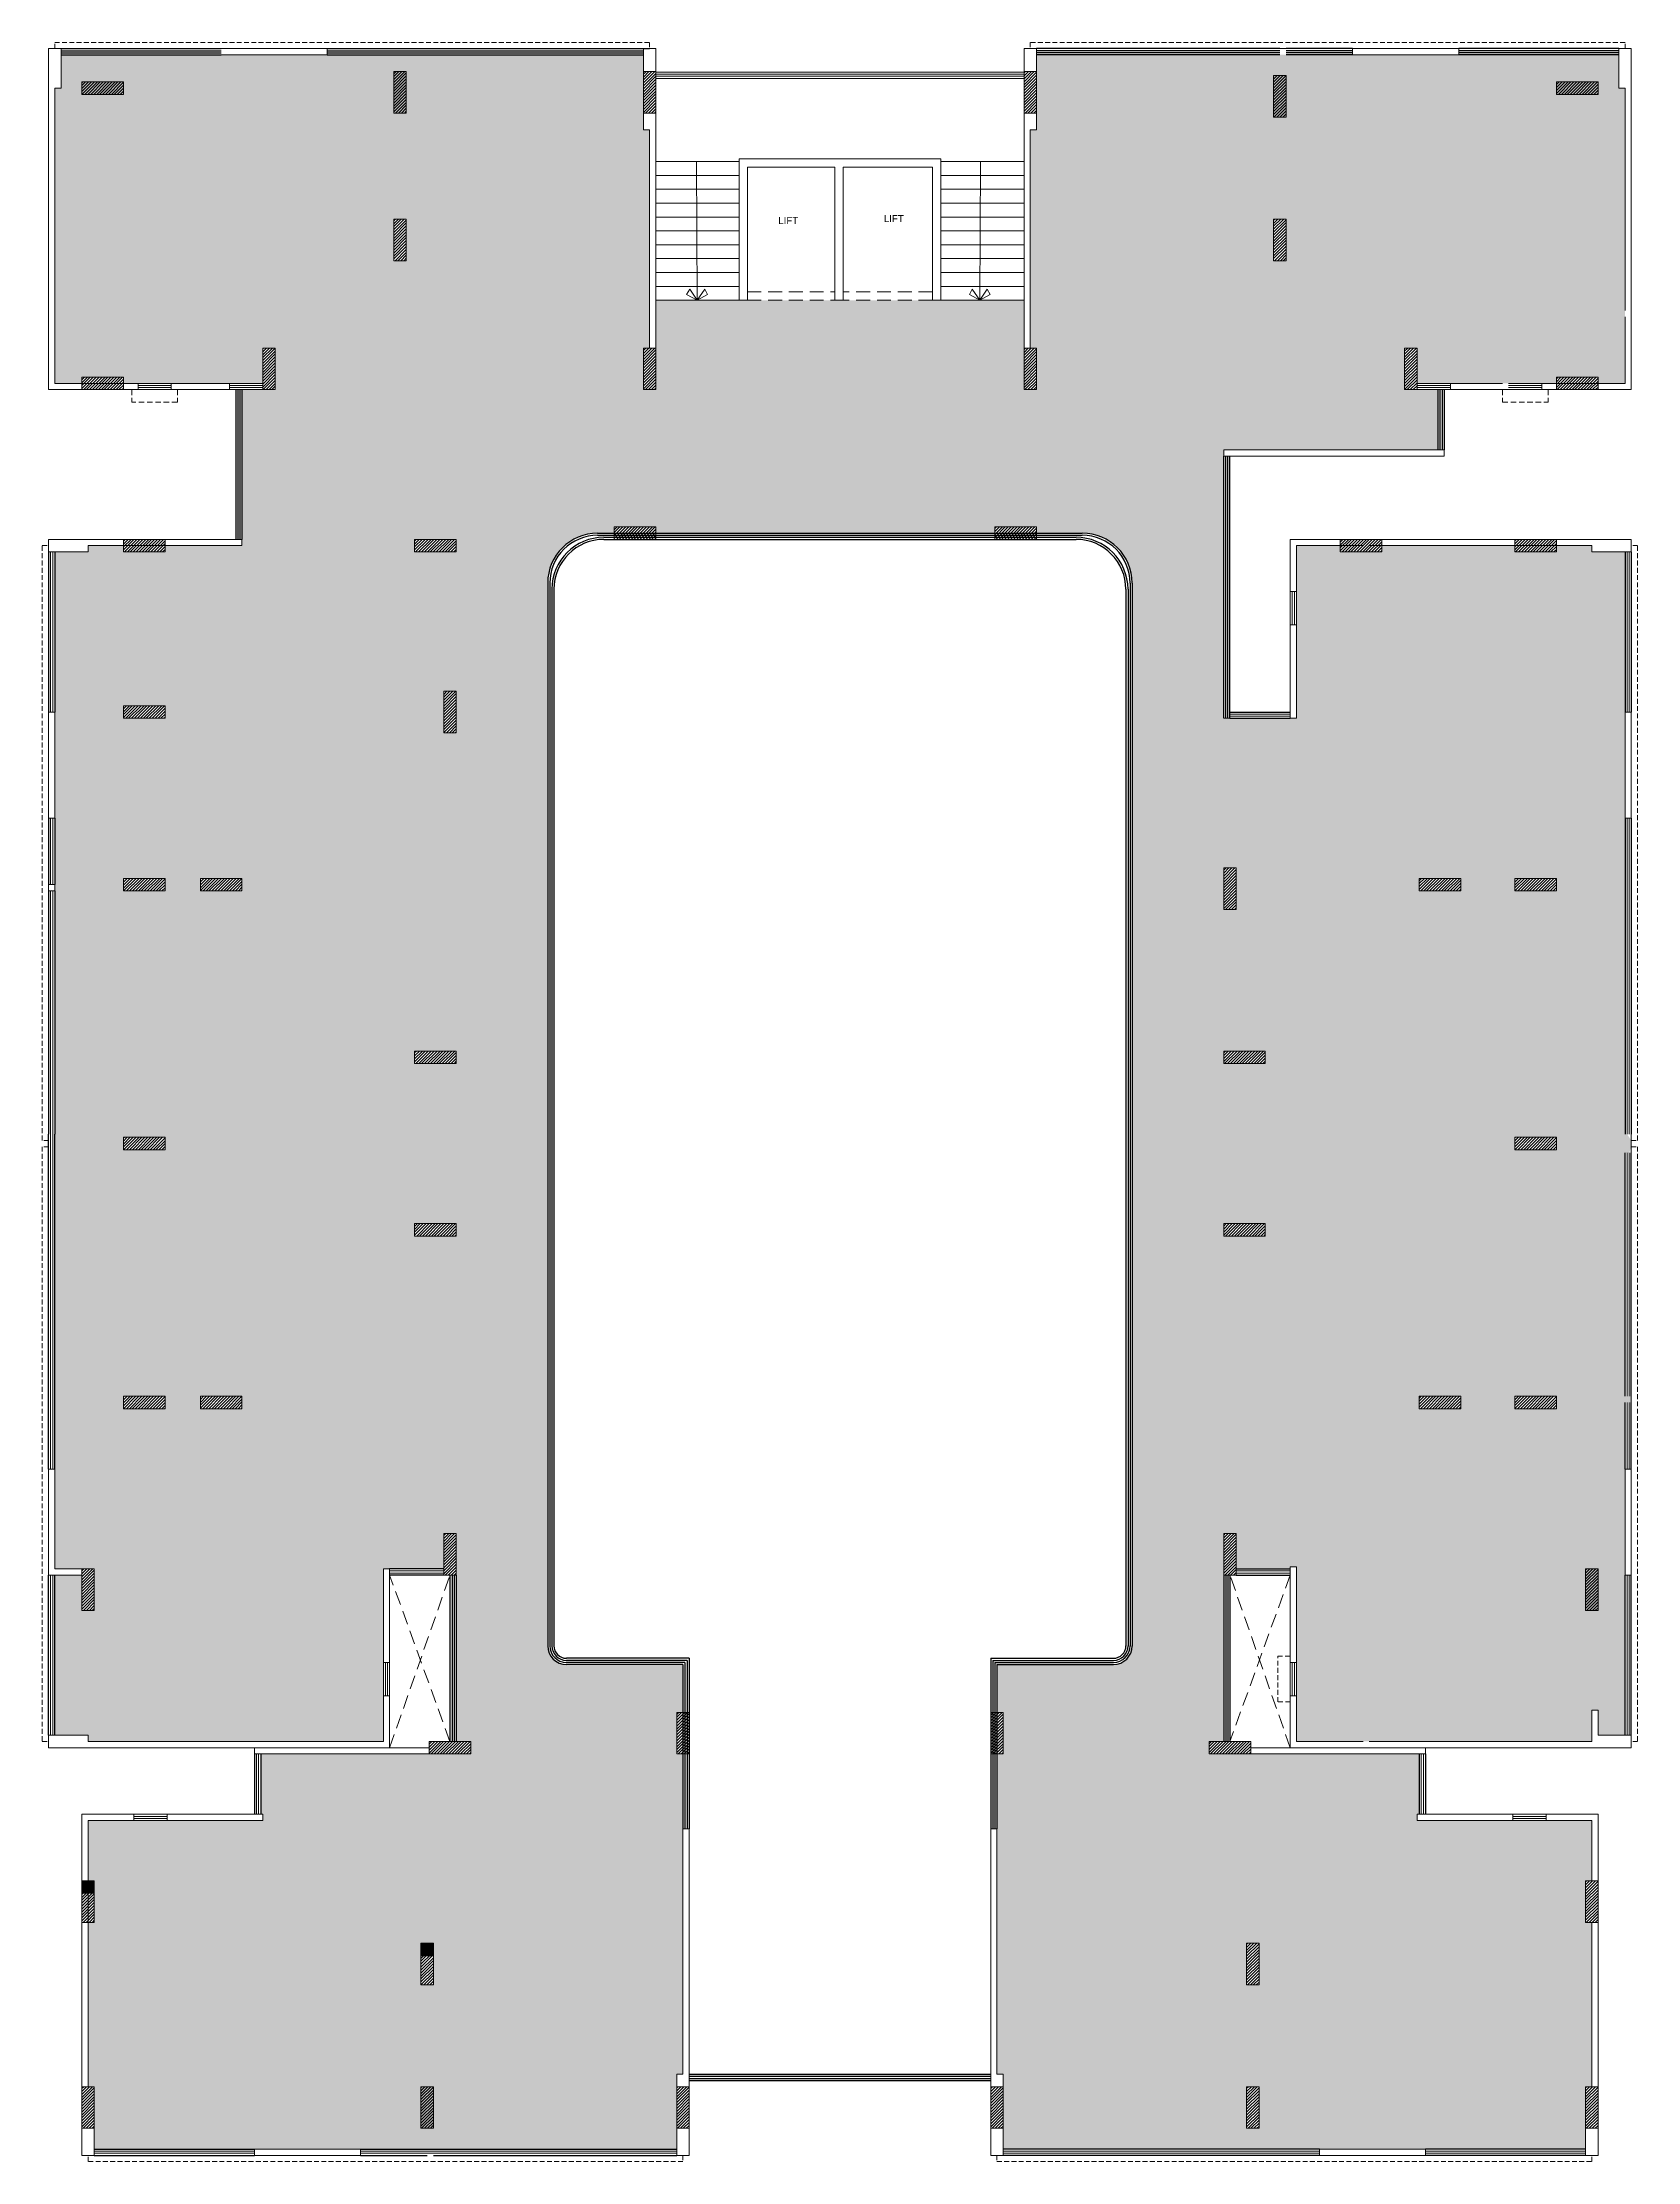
# Model space of a CAD drawing. Header units: inches. Extents: x 1807 to 67852, y 1160 to 20242.
# Drawn here: x 24343 to 25494, y 8234 to 9763 of the extents above; entities that cross this region are included whole.
import ezdxf

# ---------------------------------------------------------------- set-up
doc = ezdxf.new("R2010")
doc.units = ezdxf.units.IN
doc.header["$MEASUREMENT"] = 0
doc.linetypes.add('DASHED', pattern=[0.75, 0.5, -0.25])
for name, color, linetype, lineweight in [('02WINDOW & DOTTED', 8, 'Continuous', 20), ('06DIM', 194, 'Continuous', 15), ('column_01', 7, 'Continuous', 18), ('HATCH', 8, 'Continuous', 0), ('Nstair', 8, 'Continuous', 20), ('PROJ.', 8, 'DASHED', 20), ('RAILING', 8, 'Continuous', 25), ('Railing 01', 8, 'Continuous', 18), ('SHOP TEXT', 7, 'Continuous', 15), ('wall', 7, 'Continuous', 20), ('WINDOW', 8, 'Continuous', 15)]:
    doc.layers.add(name, color=color, linetype=linetype, lineweight=lineweight)
doc.styles.add('Krupalu 1', font='arial.ttf')
pattern_1 = [(45, (-2883.8112, 0), (-1.0606601718, 1.0606601718), [])]

msp = doc.modelspace()

# ---------------------------------------------------------------- texts
at = {"layer": 'SHOP TEXT', "ltscale": 0.1, "style": 'Krupalu 1'}
for p in [(24874.2, 9631.7), (24950.3, 9633.1)]:
    msp.add_text('LIFT', height=5, dxfattribs=at).set_placement(p)

# ---------------------------------------------------------------- blocks, each defined once
blk = doc.blocks.new('A$C538C39F4')
at = {"layer": 'column_01', "lineweight": 18}
h = blk.add_hatch(color=8, dxfattribs=at)
h.dxf.hatch_style = 1
h.paths.add_polyline_path([(0, 0), (0, 9), (9, 9), (9, 0)])
at = {"layer": 'column_01'}
for p, q in [((9, 9), (0, 0)), ((0, 9), (9, 0))]:
    blk.add_line(p, q, dxfattribs=at)
blk.add_lwpolyline([(0, 9), (9, 9), (9, 0), (0, 0)], close=True, dxfattribs=at)
blk = doc.blocks.new('dfhtutrut')
at = {"layer": 'HATCH'}
h = blk.add_hatch(dxfattribs=at)
h.set_pattern_fill('ANSI31', color=256, scale=12, style=0)
h.set_pattern_definition(pattern_1)
h.paths.add_polyline_path([(142115.4, -629932.5), (142145.4, -629932.5), (142145.4, -629923.5), (142115.4, -629923.5)])
h = blk.add_hatch(dxfattribs=at)
h.set_pattern_fill('ANSI31', color=256, scale=12, style=0)
h.set_pattern_definition(pattern_1)
h.paths.add_polyline_path([(142340.4, -629916), (142340.4, -629946), (142349.4, -629946), (142349.4, -629916)])
h = blk.add_hatch(dxfattribs=at)
h.set_pattern_fill('ANSI31', color=256, scale=12, style=0)
h.set_pattern_definition(pattern_1)
h.paths.add_polyline_path([(142520.4, -629916), (142520.4, -629946), (142529.4, -629946), (142529.4, -629916)])
h = blk.add_hatch(dxfattribs=at)
h.set_pattern_fill('ANSI31', color=256, scale=12, style=0)
h.set_pattern_definition(pattern_1)
h.paths.add_polyline_path([(142794.9, -629916), (142794.9, -629946), (142803.9, -629946), (142803.9, -629916)])
h = blk.add_hatch(dxfattribs=at)
h.set_pattern_fill('ANSI31', color=256, scale=12, style=0)
h.set_pattern_definition(pattern_1)
h.paths.add_polyline_path([(142974.9, -629919), (142974.9, -629949), (142983.9, -629949), (142983.9, -629919)])
h = blk.add_hatch(dxfattribs=at)
h.set_pattern_fill('ANSI31', color=256, scale=12, style=0)
h.set_pattern_definition(pattern_1)
h.paths.add_polyline_path([(143208.9, -629932.5), (143178.9, -629932.5), (143178.9, -629923.5), (143208.9, -629923.5)])
h = blk.add_hatch(dxfattribs=at)
h.set_pattern_fill('ANSI31', color=256, scale=12, style=0)
h.set_pattern_definition(pattern_1)
h.paths.add_polyline_path([(142349.4, -630052.5), (142349.4, -630022.5), (142340.4, -630022.5), (142340.4, -630052.5)])
h = blk.add_hatch(dxfattribs=at)
h.set_pattern_fill('ANSI31', color=256, scale=12, style=0)
h.set_pattern_definition(pattern_1)
h.paths.add_polyline_path([(142983.9, -630052.5), (142983.9, -630022.5), (142974.9, -630022.5), (142974.9, -630052.5)])
h = blk.add_hatch(dxfattribs=at)
h.set_pattern_fill('ANSI31', color=256, scale=12, style=0)
h.set_pattern_definition(pattern_1)
h.paths.add_polyline_path([(142254.9, -630145.5), (142254.9, -630115.5), (142245.9, -630115.5), (142245.9, -630145.5)])
h = blk.add_hatch(dxfattribs=at)
h.set_pattern_fill('ANSI31', color=256, scale=12, style=0)
h.set_pattern_definition(pattern_1)
h.paths.add_polyline_path([(142529.4, -630145.5), (142529.4, -630115.5), (142520.4, -630115.5), (142520.4, -630145.5)])
h = blk.add_hatch(dxfattribs=at)
h.set_pattern_fill('ANSI31', color=256, scale=12, style=0)
h.set_pattern_definition(pattern_1)
h.paths.add_polyline_path([(142803.9, -630145.5), (142803.9, -630115.5), (142794.9, -630115.5), (142794.9, -630145.5)])
h = blk.add_hatch(dxfattribs=at)
h.set_pattern_fill('ANSI31', color=256, scale=12, style=0)
h.set_pattern_definition(pattern_1)
h.paths.add_polyline_path([(143078.4, -630145.5), (143078.4, -630115.5), (143069.4, -630115.5), (143069.4, -630145.5)])
h = blk.add_hatch(dxfattribs=at)
h.set_pattern_fill('ANSI31', color=256, scale=12, style=0)
h.set_pattern_definition(pattern_1)
h.paths.add_polyline_path([(142115.4, -630145.5), (142145.4, -630145.5), (142145.4, -630136.5), (142115.4, -630136.5)])
h = blk.add_hatch(dxfattribs=at)
h.set_pattern_fill('ANSI31', color=256, scale=12, style=0)
h.set_pattern_definition(pattern_1)
h.paths.add_polyline_path([(143208.9, -630145.5), (143178.9, -630145.5), (143178.9, -630136.5), (143208.9, -630136.5)])
h = blk.add_hatch(dxfattribs=at)
h.set_pattern_fill('ANSI31', color=256, scale=12, style=0)
h.set_pattern_definition(pattern_1)
h.paths.add_polyline_path([(142529.4, -630244.5), (142499.4, -630244.5), (142499.4, -630253.5), (142529.4, -630253.5)])
h = blk.add_hatch(dxfattribs=at)
h.set_pattern_fill('ANSI31', color=256, scale=12, style=0)
h.set_pattern_definition(pattern_1)
h.paths.add_polyline_path([(142803.9, -630244.5), (142773.9, -630244.5), (142773.9, -630253.5), (142803.9, -630253.5)])
h = blk.add_hatch(dxfattribs=at)
h.set_pattern_fill('ANSI31', color=256, scale=12, style=0)
h.set_pattern_definition(pattern_1)
h.paths.add_polyline_path([(142145.4, -630262.5), (142175.4, -630262.5), (142175.4, -630253.5), (142145.4, -630253.5)])
h = blk.add_hatch(dxfattribs=at)
h.set_pattern_fill('ANSI31', color=256, scale=12, style=0)
h.set_pattern_definition(pattern_1)
h.paths.add_polyline_path([(142385.4, -630262.5), (142355.4, -630262.5), (142355.4, -630253.5), (142385.4, -630253.5)])
h = blk.add_hatch(dxfattribs=at)
h.set_pattern_fill('ANSI31', color=256, scale=12, style=0)
h.set_pattern_definition(pattern_1)
h.paths.add_polyline_path([(143022.9, -630262.5), (143052.9, -630262.5), (143052.9, -630253.5), (143022.9, -630253.5)])
h = blk.add_hatch(dxfattribs=at)
h.set_pattern_fill('ANSI31', color=256, scale=12, style=0)
h.set_pattern_definition(pattern_1)
h.paths.add_polyline_path([(143178.9, -630262.5), (143148.9, -630262.5), (143148.9, -630253.5), (143178.9, -630253.5)])
h = blk.add_hatch(dxfattribs=at)
h.set_pattern_fill('ANSI31', color=256, scale=12, style=0)
h.set_pattern_definition(pattern_1)
h.paths.add_polyline_path([(142376.4, -630363), (142376.4, -630393), (142385.4, -630393), (142385.4, -630363)])
h = blk.add_hatch(dxfattribs=at)
h.set_pattern_fill('ANSI31', color=256, scale=12, style=0)
h.set_pattern_definition(pattern_1)
h.paths.add_polyline_path([(142145.4, -630382.5), (142175.4, -630382.5), (142175.4, -630373.5), (142145.4, -630373.5)])
h = blk.add_hatch(dxfattribs=at)
h.set_pattern_fill('ANSI31', color=256, scale=12, style=0)
h.set_pattern_definition(pattern_1)
h.paths.add_polyline_path([(142938.9, -630490.5), (142938.9, -630520.5), (142947.9, -630520.5), (142947.9, -630490.5)])
h = blk.add_hatch(dxfattribs=at)
h.set_pattern_fill('ANSI31', color=256, scale=12, style=0)
h.set_pattern_definition(pattern_1)
h.paths.add_polyline_path([(142145.4, -630507), (142175.4, -630507), (142175.4, -630498), (142145.4, -630498)])
h = blk.add_hatch(dxfattribs=at)
h.set_pattern_fill('ANSI31', color=256, scale=12, style=0)
h.set_pattern_definition(pattern_1)
h.paths.add_polyline_path([(142230.9, -630507), (142200.9, -630507), (142200.9, -630498), (142230.9, -630498)])
h = blk.add_hatch(dxfattribs=at)
h.set_pattern_fill('ANSI31', color=256, scale=12, style=0)
h.set_pattern_definition(pattern_1)
h.paths.add_polyline_path([(143079.9, -630507), (143109.9, -630507), (143109.9, -630498), (143079.9, -630498)])
h = blk.add_hatch(dxfattribs=at)
h.set_pattern_fill('ANSI31', color=256, scale=12, style=0)
h.set_pattern_definition(pattern_1)
h.paths.add_polyline_path([(143178.9, -630507), (143148.9, -630507), (143148.9, -630498), (143178.9, -630498)])
h = blk.add_hatch(dxfattribs=at)
h.set_pattern_fill('ANSI31', color=256, scale=12, style=0)
h.set_pattern_definition(pattern_1)
h.paths.add_polyline_path([(142385.4, -630622.5), (142355.4, -630622.5), (142355.4, -630631.5), (142385.4, -630631.5)])
h = blk.add_hatch(dxfattribs=at)
h.set_pattern_fill('ANSI31', color=256, scale=12, style=0)
h.set_pattern_definition(pattern_1)
h.paths.add_polyline_path([(142938.9, -630631.5), (142968.9, -630631.5), (142968.9, -630622.5), (142938.9, -630622.5)])
h = blk.add_hatch(dxfattribs=at)
h.set_pattern_fill('ANSI31', color=256, scale=12, style=0)
h.set_pattern_definition(pattern_1)
h.paths.add_polyline_path([(142145.4, -630693.7), (142175.4, -630693.7), (142175.4, -630684.7), (142145.4, -630684.7)])
h = blk.add_hatch(dxfattribs=at)
h.set_pattern_fill('ANSI31', color=256, scale=12, style=0)
h.set_pattern_definition(pattern_1)
h.paths.add_polyline_path([(143178.9, -630693.7), (143148.9, -630693.7), (143148.9, -630684.7), (143178.9, -630684.7)])
h = blk.add_hatch(dxfattribs=at)
h.set_pattern_fill('ANSI31', color=256, scale=12, style=0)
h.set_pattern_definition(pattern_1)
h.paths.add_polyline_path([(142385.4, -630747), (142355.4, -630747), (142355.4, -630756), (142385.4, -630756)])
h = blk.add_hatch(dxfattribs=at)
h.set_pattern_fill('ANSI31', color=256, scale=12, style=0)
h.set_pattern_definition(pattern_1)
h.paths.add_polyline_path([(142938.9, -630756), (142968.9, -630756), (142968.9, -630747), (142938.9, -630747)])
h = blk.add_hatch(dxfattribs=at)
h.set_pattern_fill('ANSI31', color=256, scale=12, style=0)
h.set_pattern_definition(pattern_1)
h.paths.add_polyline_path([(142145.4, -630880.5), (142175.4, -630880.5), (142175.4, -630871.5), (142145.4, -630871.5)])
h = blk.add_hatch(dxfattribs=at)
h.set_pattern_fill('ANSI31', color=256, scale=12, style=0)
h.set_pattern_definition(pattern_1)
h.paths.add_polyline_path([(142230.9, -630880.5), (142200.9, -630880.5), (142200.9, -630871.5), (142230.9, -630871.5)])
h = blk.add_hatch(dxfattribs=at)
h.set_pattern_fill('ANSI31', color=256, scale=12, style=0)
h.set_pattern_definition(pattern_1)
h.paths.add_polyline_path([(143079.9, -630880.5), (143109.9, -630880.5), (143109.9, -630871.5), (143079.9, -630871.5)])
h = blk.add_hatch(dxfattribs=at)
h.set_pattern_fill('ANSI31', color=256, scale=12, style=0)
h.set_pattern_definition(pattern_1)
h.paths.add_polyline_path([(143178.9, -630880.5), (143148.9, -630880.5), (143148.9, -630871.5), (143178.9, -630871.5)])
h = blk.add_hatch(dxfattribs=at)
h.set_pattern_fill('ANSI31', color=256, scale=12, style=0)
h.set_pattern_definition(pattern_1)
h.paths.add_polyline_path([(142385.4, -631000.5), (142385.4, -630970.5), (142376.4, -630970.5), (142376.4, -631000.5)])
h = blk.add_hatch(dxfattribs=at)
h.set_pattern_fill('ANSI31', color=256, scale=12, style=0)
h.set_pattern_definition(pattern_1)
h.paths.add_polyline_path([(142947.9, -631000.5), (142947.9, -630970.5), (142938.9, -630970.5), (142938.9, -631000.5)])
h = blk.add_hatch(dxfattribs=at)
h.set_pattern_fill('ANSI31', color=256, scale=12, style=0)
h.set_pattern_definition(pattern_1)
h.paths.add_polyline_path([(142115.4, -630996), (142115.4, -631026), (142124.4, -631026), (142124.4, -630996)])
h = blk.add_hatch(dxfattribs=at)
h.set_pattern_fill('ANSI31', color=256, scale=12, style=0)
h.set_pattern_definition(pattern_1)
h.paths.add_polyline_path([(143199.9, -630996), (143199.9, -631026), (143208.9, -631026), (143208.9, -630996)])
h = blk.add_hatch(dxfattribs=at)
h.set_pattern_fill('ANSI31', color=256, scale=12, style=0)
h.set_pattern_definition(pattern_1)
h.paths.add_polyline_path([(142553.4, -631129.5), (142553.4, -631099.5), (142544.4, -631099.5), (142544.4, -631129.5)])
h = blk.add_hatch(dxfattribs=at)
h.set_pattern_fill('ANSI31', color=256, scale=12, style=0)
h.set_pattern_definition(pattern_1)
h.paths.add_polyline_path([(142779.9, -631129.5), (142779.9, -631099.5), (142770.9, -631099.5), (142770.9, -631129.5)])
h = blk.add_hatch(dxfattribs=at)
h.set_pattern_fill('ANSI31', color=256, scale=12, style=0)
h.set_pattern_definition(pattern_1)
h.paths.add_polyline_path([(142395.9, -631120.5), (142365.9, -631120.5), (142365.9, -631129.5), (142395.9, -631129.5)])
h = blk.add_hatch(dxfattribs=at)
h.set_pattern_fill('ANSI31', color=256, scale=12, style=0)
h.set_pattern_definition(pattern_1)
h.paths.add_polyline_path([(142928.4, -631129.5), (142958.4, -631129.5), (142958.4, -631120.5), (142928.4, -631120.5)])
h = blk.add_hatch(dxfattribs=at)
h.set_pattern_fill('ANSI31', color=256, scale=12, style=0)
h.set_pattern_definition(pattern_1)
edge = h.paths.add_edge_path()
edge.add_line((142115.4, -631221), (142124.4, -631221))
edge.add_line((142124.4, -631221), (142115.4, -631230))
edge.add_line((142115.4, -631230), (142124.4, -631230))
h = blk.add_hatch(dxfattribs=at)
h.set_pattern_fill('ANSI31', color=256, scale=12, style=0)
h.set_pattern_definition(pattern_1)
edge = h.paths.add_edge_path()
edge.add_line((142115.4, -631221), (142124.4, -631221))
h = blk.add_hatch(dxfattribs=at)
h.set_pattern_fill('ANSI31', color=256, scale=12, style=0)
h.set_pattern_definition(pattern_1)
h.paths.add_polyline_path([(142115.4, -631221), (142115.4, -631251), (142124.4, -631251), (142124.4, -631221)])
h.paths.add_polyline_path([(142124.4, -631230), (142115.4, -631221), (142115.4, -631230), (142124.4, -631221), (142124.4, -631230)], flags=16)
h = blk.add_hatch(dxfattribs=at)
h.set_pattern_fill('ANSI31', color=256, scale=12, style=0)
h.set_pattern_definition(pattern_1)
h.paths.add_polyline_path([(143208.9, -631221), (143208.9, -631251), (143199.9, -631251), (143199.9, -631221)])
h = blk.add_hatch(dxfattribs=at)
h.set_pattern_fill('ANSI31', color=256, scale=12, style=0)
h.set_pattern_definition(pattern_1)
edge = h.paths.add_edge_path()
edge.add_line((142115.4, -631230), (142124.4, -631230))
h = blk.add_hatch(dxfattribs=at)
h.set_pattern_fill('ANSI31', color=256, scale=12, style=0)
h.set_pattern_definition(pattern_1)
edge = h.paths.add_edge_path()
edge.add_line((142359.9, -631266), (142368.9, -631266))
h = blk.add_hatch(dxfattribs=at)
h.set_pattern_fill('ANSI31', color=256, scale=12, style=0)
h.set_pattern_definition(pattern_1)
h.paths.add_polyline_path([(142368.9, -631266), (142368.9, -631296), (142359.9, -631296), (142359.9, -631266)])
h.paths.add_polyline_path([(142368.9, -631275), (142359.9, -631266), (142359.9, -631275), (142368.9, -631266), (142368.9, -631275)], flags=16)
h = blk.add_hatch(dxfattribs=at)
h.set_pattern_fill('ANSI31', color=256, scale=12, style=0)
h.set_pattern_definition(pattern_1)
h.paths.add_polyline_path([(142964.4, -631266), (142964.4, -631296), (142955.4, -631296), (142955.4, -631266)])
h = blk.add_hatch(dxfattribs=at)
h.set_pattern_fill('ANSI31', color=256, scale=12, style=0)
h.set_pattern_definition(pattern_1)
edge = h.paths.add_edge_path()
edge.add_line((142359.9, -631275), (142368.9, -631275))
h = blk.add_hatch(dxfattribs=at)
h.set_pattern_fill('ANSI31', color=256, scale=12, style=0)
h.set_pattern_definition(pattern_1)
edge = h.paths.add_edge_path()
edge.add_line((142359.9, -631275), (142368.9, -631275))
h = blk.add_hatch(dxfattribs=at)
h.set_pattern_fill('ANSI31', color=256, scale=12, style=0)
h.set_pattern_definition(pattern_1)
h.paths.add_polyline_path([(142124.4, -631399.5), (142124.4, -631369.5), (142115.4, -631369.5), (142115.4, -631399.5)])
h = blk.add_hatch(dxfattribs=at)
h.set_pattern_fill('ANSI31', color=256, scale=12, style=0)
h.set_pattern_definition(pattern_1)
h.paths.add_polyline_path([(142368.9, -631399.5), (142368.9, -631369.5), (142359.9, -631369.5), (142359.9, -631399.5)])
h = blk.add_hatch(dxfattribs=at)
h.set_pattern_fill('ANSI31', color=256, scale=12, style=0)
h.set_pattern_definition(pattern_1)
h.paths.add_polyline_path([(142553.4, -631399.5), (142553.4, -631369.5), (142544.4, -631369.5), (142544.4, -631399.5)])
h = blk.add_hatch(dxfattribs=at)
h.set_pattern_fill('ANSI31', color=256, scale=12, style=0)
h.set_pattern_definition(pattern_1)
h.paths.add_polyline_path([(142779.9, -631399.5), (142779.9, -631369.5), (142770.9, -631369.5), (142770.9, -631399.5)])
h = blk.add_hatch(dxfattribs=at)
h.set_pattern_fill('ANSI31', color=256, scale=12, style=0)
h.set_pattern_definition(pattern_1)
h.paths.add_polyline_path([(142964.4, -631399.5), (142964.4, -631369.5), (142955.4, -631369.5), (142955.4, -631399.5)])
h = blk.add_hatch(dxfattribs=at)
h.set_pattern_fill('ANSI31', color=256, scale=12, style=0)
h.set_pattern_definition(pattern_1)
h.paths.add_polyline_path([(143208.9, -631399.5), (143208.9, -631369.5), (143199.9, -631369.5), (143199.9, -631399.5)])
at = {"layer": 'column_01'}
for points in [[(142115.4, -629932.5), (142145.4, -629932.5), (142145.4, -629923.5), (142115.4, -629923.5)], [(142340.4, -629916), (142340.4, -629946), (142349.4, -629946), (142349.4, -629916)], [(142520.4, -629916), (142520.4, -629946), (142529.4, -629946), (142529.4, -629916)], [(142794.9, -629916), (142794.9, -629946), (142803.9, -629946), (142803.9, -629916)], [(142974.9, -629919), (142974.9, -629949), (142983.9, -629949), (142983.9, -629919)], [(143208.9, -629932.5), (143178.9, -629932.5), (143178.9, -629923.5), (143208.9, -629923.5)], [(142349.4, -630052.5), (142349.4, -630022.5), (142340.4, -630022.5), (142340.4, -630052.5)], [(142983.9, -630052.5), (142983.9, -630022.5), (142974.9, -630022.5), (142974.9, -630052.5)], [(142254.9, -630145.5), (142254.9, -630115.5), (142245.9, -630115.5), (142245.9, -630145.5)], [(142529.4, -630145.5), (142529.4, -630115.5), (142520.4, -630115.5), (142520.4, -630145.5)], [(142803.9, -630145.5), (142803.9, -630115.5), (142794.9, -630115.5), (142794.9, -630145.5)], [(143078.4, -630145.5), (143078.4, -630115.5), (143069.4, -630115.5), (143069.4, -630145.5)], [(142115.4, -630145.5), (142145.4, -630145.5), (142145.4, -630136.5), (142115.4, -630136.5)], [(143208.9, -630145.5), (143178.9, -630145.5), (143178.9, -630136.5), (143208.9, -630136.5)], [(142529.4, -630244.5), (142499.4, -630244.5), (142499.4, -630253.5), (142529.4, -630253.5)], [(142803.9, -630244.5), (142773.9, -630244.5), (142773.9, -630253.5), (142803.9, -630253.5)], [(142145.4, -630262.5), (142175.4, -630262.5), (142175.4, -630253.5), (142145.4, -630253.5)], [(142385.4, -630262.5), (142355.4, -630262.5), (142355.4, -630253.5), (142385.4, -630253.5)], [(143022.9, -630262.5), (143052.9, -630262.5), (143052.9, -630253.5), (143022.9, -630253.5)], [(143178.9, -630262.5), (143148.9, -630262.5), (143148.9, -630253.5), (143178.9, -630253.5)], [(142376.4, -630363), (142376.4, -630393), (142385.4, -630393), (142385.4, -630363)], [(142145.4, -630382.5), (142175.4, -630382.5), (142175.4, -630373.5), (142145.4, -630373.5)], [(142938.9, -630490.5), (142938.9, -630520.5), (142947.9, -630520.5), (142947.9, -630490.5)], [(142145.4, -630507), (142175.4, -630507), (142175.4, -630498), (142145.4, -630498)], [(142230.9, -630507), (142200.9, -630507), (142200.9, -630498), (142230.9, -630498)], [(143079.9, -630507), (143109.9, -630507), (143109.9, -630498), (143079.9, -630498)], [(143178.9, -630507), (143148.9, -630507), (143148.9, -630498), (143178.9, -630498)], [(142385.4, -630622.5), (142355.4, -630622.5), (142355.4, -630631.5), (142385.4, -630631.5)], [(142938.9, -630631.5), (142968.9, -630631.5), (142968.9, -630622.5), (142938.9, -630622.5)], [(142145.4, -630693.7), (142175.4, -630693.7), (142175.4, -630684.7), (142145.4, -630684.7)], [(143178.9, -630693.7), (143148.9, -630693.7), (143148.9, -630684.7), (143178.9, -630684.7)], [(142385.4, -630747), (142355.4, -630747), (142355.4, -630756), (142385.4, -630756)], [(142938.9, -630756), (142968.9, -630756), (142968.9, -630747), (142938.9, -630747)], [(142145.4, -630880.5), (142175.4, -630880.5), (142175.4, -630871.5), (142145.4, -630871.5)], [(142230.9, -630880.5), (142200.9, -630880.5), (142200.9, -630871.5), (142230.9, -630871.5)], [(143079.9, -630880.5), (143109.9, -630880.5), (143109.9, -630871.5), (143079.9, -630871.5)], [(143178.9, -630880.5), (143148.9, -630880.5), (143148.9, -630871.5), (143178.9, -630871.5)], [(142385.4, -631000.5), (142385.4, -630970.5), (142376.4, -630970.5), (142376.4, -631000.5)], [(142947.9, -631000.5), (142947.9, -630970.5), (142938.9, -630970.5), (142938.9, -631000.5)], [(142115.4, -630996), (142115.4, -631026), (142124.4, -631026), (142124.4, -630996)], [(143199.9, -630996), (143199.9, -631026), (143208.9, -631026), (143208.9, -630996)], [(142553.4, -631129.5), (142553.4, -631099.5), (142544.4, -631099.5), (142544.4, -631129.5)], [(142779.9, -631129.5), (142779.9, -631099.5), (142770.9, -631099.5), (142770.9, -631129.5)], [(142395.9, -631120.5), (142365.9, -631120.5), (142365.9, -631129.5), (142395.9, -631129.5)], [(142928.4, -631129.5), (142958.4, -631129.5), (142958.4, -631120.5), (142928.4, -631120.5)], [(142115.4, -631221), (142115.4, -631251), (142124.4, -631251), (142124.4, -631221)], [(143208.9, -631221), (143208.9, -631251), (143199.9, -631251), (143199.9, -631221)], [(142368.9, -631266), (142368.9, -631296), (142359.9, -631296), (142359.9, -631266)], [(142964.4, -631266), (142964.4, -631296), (142955.4, -631296), (142955.4, -631266)], [(142124.4, -631399.5), (142124.4, -631369.5), (142115.4, -631369.5), (142115.4, -631399.5)], [(142368.9, -631399.5), (142368.9, -631369.5), (142359.9, -631369.5), (142359.9, -631399.5)], [(142553.4, -631399.5), (142553.4, -631369.5), (142544.4, -631369.5), (142544.4, -631399.5)], [(142779.9, -631399.5), (142779.9, -631369.5), (142770.9, -631369.5), (142770.9, -631399.5)], [(142964.4, -631399.5), (142964.4, -631369.5), (142955.4, -631369.5), (142955.4, -631399.5)], [(143208.9, -631399.5), (143208.9, -631369.5), (143199.9, -631369.5), (143199.9, -631399.5)]]:
    blk.add_lwpolyline(points, close=True, dxfattribs=at)
at = {"layer": 'column_01', "xscale": -1}
blk.add_blockref('A$C538C39F4', (142124.4, -631230), dxfattribs=at)
at = {"layer": 'column_01'}
blk.add_blockref('A$C538C39F4', (142359.9, -631275), dxfattribs=at)

# ---------------------------------------------------------------- hatches: boundary and pattern name
at = {"layer": '06DIM'}
h = msp.add_hatch(dxfattribs=at)
h.set_pattern_fill('ANSI31', color=34)
h.paths.add_polyline_path([(24352.4, 9516.7), (24352.4, 9564.7), (24352.4, 9569.2), (24352.4, 9729.7), (24356.9, 9729.7), (24356.9, 9734.2), (24356.9, 9753.7), (24472.4, 9753.7), (24544.4, 9753.7), (24548.9, 9753.7), (24601.4, 9753.7), (24776.9, 9753.7), (24776.9, 9741.7), (24776.9, 9741.7), (24776.9, 9711.7), (24776.9, 9711.7), (24776.9, 9704.2), (24776.9, 9699.7), (24781.4, 9699.7), (24781.4, 9542.2), (24776.9, 9542.2), (24776.9, 9512.2), (24785.9, 9512.2), (24785.9, 9542.2), (24785.9, 9576.7), (24845.9, 9576.7), (24851.9, 9576.7), (24914.9, 9576.7), (24920.9, 9576.7), (24985.4, 9576.7), (24991.4, 9576.7), (25051.4, 9576.7), (25051.4, 9542.2), (25051.4, 9512.2), (25060.4, 9512.2), (25060.4, 9542.2), (25055.9, 9542.2), (25055.9, 9699.7), (25060.4, 9699.7), (25060.4, 9704.2), (25060.4, 9753.7), (25240.4, 9753.7), (25288.4, 9753.7), (25292.9, 9753.7), (25364.9, 9753.7), (25480.4, 9753.7), (25480.4, 9734.2), (25480.4, 9729.7), (25484.9, 9729.7), (25484.9, 9564.7), (25484.9, 9516.7), (25465.4, 9516.7), (25465.4, 9521.2), (25435.4, 9521.2), (25435.4, 9516.7), (25424.9, 9516.7), (25396.4, 9516.7), (25358.9, 9516.7), (25334.9, 9516.7), (25334.9, 9512.2), (25334.9, 9512.2), (25334.9, 9542.2), (25325.9, 9542.2), (25325.9, 9512.2), (25325.9, 9512.2), (25334.9, 9512.2), (25334.9, 9512.2), (25349.9, 9512.2), (25349.9, 9468.7), (25195.4, 9468.7), (25195.4, 9464.2), (25195.4, 9275.2), (25199.9, 9275.2), (25243.4, 9275.2), (25247.9, 9275.2), (25247.9, 9342.7), (25247.9, 9366.7), (25247.9, 9399.7), (25279.4, 9399.7), (25279.4, 9395.2), (25309.4, 9395.2), (25309.4, 9399.7), (25405.4, 9399.7), (25405.4, 9395.2), (25435.4, 9395.2), (25435.4, 9399.7), (25460.9, 9399.7), (25460.9, 9395.2), (25465.4, 9395.2), (25484.9, 9395.2), (25484.9, 9279.7), (25484.9, 9207.7), (25484.9, 9203.2), (25484.9, 9155.2), (25484.9, 8975.2), (25486.4, 8975.2), (25489.4, 8970.7), (25489.4, 8966.2), (25487.9, 8961.7), (25484.9, 8961.7), (25484.9, 8786.2), (25489.4, 8786.2), (25489.4, 8781.7), (25484.9, 8781.7), (25484.9, 8733.7), (25484.9, 8657.2), (25484.9, 8541.7), (25465.4, 8541.7), (25465.4, 8559.7), (25460.9, 8559.7), (25460.9, 8537.2), (25295.9, 8537.2), (25247.9, 8537.2), (25247.9, 8570.2), (25247.9, 8594.2), (25247.9, 8663.2), (25243.4, 8663.2), (25243.4, 8661.7), (25204.4, 8661.7), (25204.4, 8687.2), (25195.4, 8687.2), (25195.4, 8657.2), (25195.4, 8537.2), (25184.9, 8537.2), (25184.9, 8528.2), (25214.9, 8528.2), (25336.4, 8528.2), (25336.4, 8484.7), (25334.9, 8484.7), (25334.9, 8480.2), (25403.9, 8480.2), (25427.9, 8480.2), (25460.9, 8480.2), (25460.9, 8436.7), (25456.4, 8436.7), (25456.4, 8406.7), (25460.9, 8406.7), (25460.9, 8288.2), (25456.4, 8288.2), (25456.4, 8262.7), (25456.4, 8243.2), (25340.9, 8243.2), (25268.9, 8243.2), (25264.4, 8243.2), (25211.9, 8243.2), (25036.4, 8243.2), (25036.4, 8292.7), (25036.4, 8297.2), (25031.9, 8297.2), (25031.9, 8474.2), (25031.9, 8528.2), (25036.4, 8528.2), (25036.4, 8558.2), (25031.9, 8558.2), (25031.9, 8592.7), (25115.9, 8592.7, 0.414214), (25129.4, 8606.2), (25129.4, 8606.2), (25129.4, 9372.7, 0.414214), (25093.4, 9408.7), (25060.4, 9408.7), (25060.4, 9413.2), (25030.4, 9413.2), (25030.4, 9408.7), (24785.9, 9408.7), (24785.9, 9413.2), (24755.9, 9413.2), (24755.9, 9408.7), (24743.9, 9408.7, 0.414214), (24707.9, 9372.7), (24707.9, 8606.2, 0.414214), (24721.4, 8592.7), (24805.4, 8592.7), (24805.4, 8558.2), (24800.9, 8558.2), (24800.9, 8528.2), (24805.4, 8528.2), (24805.4, 8474.2), (24805.4, 8474.2), (24805.4, 8297.2), (24800.9, 8297.2), (24800.9, 8292.7), (24800.9, 8243.2), (24620.9, 8243.2), (24572.9, 8243.2), (24568.4, 8243.2), (24496.4, 8243.2), (24380.9, 8243.2), (24380.9, 8258.2), (24380.9, 8258.2), (24380.9, 8288.2), (24376.4, 8288.2), (24376.4, 8406.7), (24380.9, 8406.7), (24380.9, 8436.7), (24376.4, 8436.7), (24376.4, 8480.2), (24409.4, 8480.2), (24433.4, 8480.2), (24502.4, 8480.2), (24502.4, 8484.7), (24500.9, 8484.7), (24500.9, 8528.2), (24622.4, 8528.2), (24652.4, 8528.2), (24652.4, 8537.2), (24641.9, 8537.2), (24641.9, 8657.2), (24641.9, 8687.2), (24632.9, 8687.2), (24632.9, 8661.7), (24593.9, 8661.7), (24589.4, 8661.7), (24589.4, 8594.2), (24589.4, 8570.2), (24589.4, 8537.2), (24541.4, 8537.2), (24536.9, 8537.2), (24376.4, 8537.2), (24376.4, 8541.7), (24371.9, 8541.7), (24352.4, 8541.7), (24352.4, 8657.2), (24371.9, 8657.2), (24371.9, 8631.7), (24380.9, 8631.7), (24380.9, 8661.7), (24371.9, 8661.7), (24352.4, 8661.7), (24352.4, 8729.2), (24352.4, 8733.7), (24352.4, 8786.2), (24352.4, 8975.2), (24352.4, 9150.7), (24352.4, 9155.2), (24352.4, 9203.2), (24352.4, 9207.7), (24352.4, 9279.7), (24352.4, 9395.2), (24371.9, 9395.2), (24376.4, 9395.2), (24376.4, 9399.7), (24401.9, 9399.7), (24401.9, 9395.2), (24431.9, 9395.2), (24431.9, 9399.7), (24487.4, 9399.7), (24487.4, 9404.2), (24487.4, 9512.2), (24502.4, 9512.2), (24502.4, 9512.2), (24511.4, 9512.2), (24511.4, 9542.2), (24502.4, 9542.2), (24502.4, 9516.7), (24478.4, 9516.7), (24440.9, 9516.7), (24436.4, 9516.7), (24412.4, 9516.7), (24401.9, 9516.7), (24401.9, 9521.2), (24371.9, 9521.2), (24371.9, 9516.7)])
h.paths.add_polyline_path([(25211.9, 8288.2), (25220.9, 8288.2), (25220.9, 8258.2), (25211.9, 8258.2), (25211.9, 8288.2)], flags=16)
h.paths.add_polyline_path([(25405.4, 8777.2), (25435.4, 8777.2), (25435.4, 8786.2), (25405.4, 8786.2)], flags=16)
h.paths.add_polyline_path([(25336.4, 8786.2), (25336.4, 8777.2), (25366.4, 8777.2), (25366.4, 8786.2)], flags=16)
h.paths.add_polyline_path([(25211.9, 8361.7), (25220.9, 8361.7), (25220.9, 8391.7), (25211.9, 8391.7)], flags=16)
h.paths.add_polyline_path([(25195.4, 9035.2), (25195.4, 9026.2), (25225.4, 9026.2), (25225.4, 9035.2)], flags=16)
h.paths.add_polyline_path([(25195.4, 9167.2), (25195.4, 9137.2), (25204.4, 9137.2), (25204.4, 9167.2)], flags=16)
h.paths.add_polyline_path([(24611.9, 9035.2), (24611.9, 9026.2), (24641.9, 9026.2), (24641.9, 9035.2)], flags=16)
h.paths.add_polyline_path([(24596.9, 9635.2), (24596.9, 9605.2), (24605.9, 9605.2), (24605.9, 9635.2)], flags=16)
h.paths.add_polyline_path([(24457.4, 8777.2), (24487.4, 8777.2), (24487.4, 8786.2), (24457.4, 8786.2)], flags=16)
h.paths.add_polyline_path([(24401.9, 8786.2), (24401.9, 8777.2), (24431.9, 8777.2), (24431.9, 8786.2)], flags=16)
h.paths.add_polyline_path([(24401.9, 9284.2), (24401.9, 9275.2), (24431.9, 9275.2), (24431.9, 9284.2)], flags=16)
h.paths.add_polyline_path([(25405.4, 8963.9), (25435.4, 8963.9), (25435.4, 8972.9), (25405.4, 8972.9)], flags=16)
h.paths.add_polyline_path([(25405.4, 9150.7), (25435.4, 9150.7), (25435.4, 9159.7), (25405.4, 9159.7)], flags=16)
h.paths.add_polyline_path([(25336.4, 9159.7), (25336.4, 9150.7), (25366.4, 9150.7), (25366.4, 9159.7)], flags=16)
h.paths.add_polyline_path([(25231.4, 9635.2), (25231.4, 9605.2), (25240.4, 9605.2), (25240.4, 9635.2)], flags=16)
h.paths.add_polyline_path([(25195.4, 8910.7), (25195.4, 8901.7), (25225.4, 8901.7), (25225.4, 8910.7)], flags=16)
h.paths.add_polyline_path([(24632.9, 9294.7), (24632.9, 9264.7), (24641.9, 9264.7), (24641.9, 9294.7)], flags=16)
h.paths.add_polyline_path([(24616.4, 8361.7), (24625.4, 8361.7), (24625.4, 8391.7), (24616.4, 8391.7)], flags=16)
h.paths.add_polyline_path([(24616.4, 8382.7), (24625.4, 8382.7), (24620.9, 8387.2)], flags=0)
h.paths.add_polyline_path([(24611.9, 8910.7), (24611.9, 8901.7), (24641.9, 8901.7), (24641.9, 8910.7)], flags=16)
h.paths.add_polyline_path([(24611.9, 9395.2), (24641.9, 9395.2), (24641.9, 9404.2), (24611.9, 9404.2)], flags=16)
h.paths.add_polyline_path([(24457.4, 9150.7), (24487.4, 9150.7), (24487.4, 9159.7), (24457.4, 9159.7)], flags=16)
h.paths.add_polyline_path([(24401.9, 8972.9), (24401.9, 8963.9), (24431.9, 8963.9), (24431.9, 8972.9)], flags=16)
h.paths.add_polyline_path([(24401.9, 9159.7), (24401.9, 9150.7), (24431.9, 9150.7), (24431.9, 9159.7)], flags=16)

# ---------------------------------------------------------------- linework, layer by layer
at = {"layer": '02WINDOW & DOTTED'}
for p, q in [((25051.4, 9741.2), (24785.7, 9741.2)), ((25051.4, 9739.7), (24785.7, 9739.7)), ((25051.4, 9738.2), (24785.7, 9738.2)), ((25051.4, 9736.7), (24785.7, 9736.7)), ((24749.7, 8597.2), (24809.7, 8597.2)), ((24749.7, 8595.7), (24808.2, 8595.7)), ((24749.7, 8594.2), (24806.7, 8594.2)), ((24749.7, 8592.7), (24805.2, 8592.7))]:
    msp.add_line(p, q, dxfattribs=at)
at = {"layer": '02WINDOW & DOTTED', "linetype": 'DASHED', "ltscale": 20}
for p, q in [((24851.9, 9582.7), (24914.9, 9582.7)), ((24851.9, 9576.7), (24914.9, 9576.7)), ((24985.4, 9582.7), (24920.9, 9582.7)), ((24985.4, 9576.7), (24920.9, 9576.7)), ((24637.4, 8537.2), (24593.9, 8657.2)), ((24593.9, 8532.7), (24637.4, 8657.2)), ((25243.4, 8532.7), (25199.9, 8657.2)), ((25243.4, 8657.2), (25199.9, 8537.2))]:
    msp.add_line(p, q, dxfattribs=at)
at = {"layer": '06DIM'}
for points in [[(25364.9, 9753.7), (25364.9, 9758.2)], [(24487.4, 9404.2), (24487.4, 9399.7)], [(25484.9, 9279.7), (25489.4, 9279.7)], [(25484.9, 8733.7), (25489.4, 8733.7)], [(24352.4, 8661.7), (24371.9, 8661.7)], [(24496.4, 8243.2), (24496.4, 8238.7)], [(25340.9, 8243.2), (25340.9, 8238.7)]]:
    msp.add_lwpolyline(points, dxfattribs=at)
at = {"layer": 'Nstair', "ltscale": 10}
for p, q in [((24845.9, 9676.7), (24785.9, 9676.7)), ((24815.2, 9676.7), (24815.7, 9576.7)), ((24991.4, 9676.7), (25051.4, 9676.7)), ((25020, 9676.7), (25019.5, 9576.7)), ((24845.9, 9666.7), (24785.9, 9666.7)), ((24991.4, 9666.7), (25051.4, 9666.7)), ((24845.9, 9656.7), (24785.9, 9656.7)), ((24845.9, 9646.7), (24785.9, 9646.7)), ((24991.4, 9656.7), (25051.4, 9656.7)), ((24991.4, 9646.7), (25051.4, 9646.7)), ((24845.9, 9636.7), (24785.9, 9636.7)), ((24991.4, 9636.7), (25051.4, 9636.7)), ((24845.9, 9626.7), (24785.9, 9626.7)), ((24845.9, 9616.7), (24785.9, 9616.7)), ((24991.4, 9626.7), (25051.4, 9626.7)), ((24991.4, 9616.7), (25051.4, 9616.7)), ((24845.9, 9606.7), (24785.9, 9606.7)), ((24991.4, 9606.7), (25051.4, 9606.7)), ((24845.9, 9596.7), (24785.9, 9596.7)), ((24845.9, 9586.7), (24785.9, 9586.7)), ((24808.1, 9580.9), (24810.3, 9584.8)), ((24810.3, 9584.8), (24815.7, 9576.7)), ((24821.1, 9584.8), (24815.7, 9576.7)), ((24823.2, 9580.9), (24821.1, 9584.8)), ((24991.4, 9596.7), (25051.4, 9596.7)), ((24991.4, 9586.7), (25051.4, 9586.7)), ((25012, 9580.9), (25014.1, 9584.8)), ((25014.1, 9584.8), (25019.5, 9576.7)), ((25024.9, 9584.8), (25019.5, 9576.7)), ((25027.1, 9580.9), (25024.9, 9584.8)), ((24845.9, 9576.7), (24785.9, 9576.7)), ((24815.7, 9576.7), (24808.1, 9580.9)), ((24815.7, 9576.7), (24823.2, 9580.9)), ((24991.4, 9576.7), (25051.4, 9576.7)), ((25019.5, 9576.7), (25012, 9580.9)), ((25019.5, 9576.7), (25027.1, 9580.9))]:
    msp.add_line(p, q, dxfattribs=at)
at = {"layer": 'PROJ.', "ltscale": 8}
for p, q in [((24407.9, 9512.2), (24407.9, 9503.2)), ((24440.9, 9512.2), (24440.9, 9503.2)), ((25396.4, 9512.2), (25396.4, 9503.2)), ((25429.4, 9512.2), (25429.4, 9503.2)), ((24440.9, 9503.2), (24407.9, 9503.2)), ((25396.4, 9503.2), (25429.4, 9503.2))]:
    msp.add_line(p, q, dxfattribs=at)
at = {"layer": 'PROJ.', "ltscale": 7}
for points in [[(24352.4, 9758.2), (24352.4, 9762.7), (24781.4, 9762.7), (24781.4, 9758.2)], [(25484.9, 9758.2), (25484.9, 9762.7), (25055.9, 9762.7), (25055.9, 9758.2)], [(24347.9, 8970.7), (24343.4, 8970.7), (24343.4, 9399.7), (24347.9, 9399.7)], [(25489.4, 8970.7), (25493.9, 8970.7), (25493.9, 9399.7), (25489.4, 9399.7)], [(24347.9, 8966.2), (24343.4, 8966.2), (24343.4, 8537.2), (24347.9, 8537.2)], [(25489.4, 8966.2), (25493.9, 8966.2), (25493.9, 8537.2), (25489.4, 8537.2)], [(25243.4, 8565.7), (25234.4, 8565.7), (25234.4, 8598.7), (25243.4, 8598.7)], [(24805.4, 8238.7), (24805.4, 8234.2), (24376.4, 8234.2), (24376.4, 8238.7)], [(25031.9, 8238.7), (25031.9, 8234.2), (25460.9, 8234.2), (25460.9, 8238.7)]]:
    msp.add_lwpolyline(points, dxfattribs=at)
at = {"layer": 'RAILING'}
for p, q in [((24356.9, 9758.2), (24472.4, 9758.2)), ((24356.9, 9756.7), (24472.4, 9756.7)), ((24356.9, 9755.2), (24472.4, 9755.2)), ((24356.9, 9753.7), (24472.4, 9753.7)), ((24548.9, 9758.2), (24781.4, 9758.2)), ((24548.9, 9756.7), (24601.4, 9756.7)), ((24548.9, 9755.2), (24601.4, 9755.2)), ((24548.9, 9753.7), (24601.4, 9753.7)), ((24601.4, 9758.2), (24776.9, 9758.2)), ((24601.4, 9756.7), (24776.9, 9756.7)), ((24601.4, 9755.2), (24776.9, 9755.2)), ((24601.4, 9753.7), (24776.9, 9753.7)), ((25235.9, 9758.2), (25060.4, 9758.2)), ((25235.9, 9756.7), (25060.4, 9756.7)), ((25235.9, 9755.2), (25060.4, 9755.2)), ((25235.9, 9753.7), (25060.4, 9753.7)), ((25288.4, 9758.2), (25240.4, 9758.2)), ((25288.4, 9756.7), (25240.4, 9756.7)), ((25288.4, 9755.2), (25240.4, 9755.2)), ((25288.4, 9753.7), (25240.4, 9753.7)), ((25480.4, 9758.2), (25364.9, 9758.2)), ((25480.4, 9756.7), (25364.9, 9756.7)), ((25480.4, 9755.2), (25364.9, 9755.2)), ((25480.4, 9753.7), (25364.9, 9753.7)), ((24482.9, 9512.2), (24482.9, 9404.2)), ((24484.4, 9512.2), (24484.4, 9404.2)), ((24485.9, 9512.2), (24485.9, 9404.2)), ((24487.4, 9512.2), (24487.4, 9404.2)), ((25349.9, 9512.2), (25349.9, 9468.7)), ((25351.4, 9512.2), (25351.4, 9468.7)), ((25352.9, 9512.2), (25352.9, 9468.7)), ((25354.4, 9512.2), (25354.4, 9468.7)), ((25195.4, 9275.2), (25195.4, 9464.2)), ((25196.9, 9275.2), (25196.9, 9464.2)), ((25198.4, 9275.2), (25198.4, 9464.2)), ((25199.9, 9275.2), (25199.9, 9464.2)), ((24743.9, 9408.7), (25093.4, 9408.7)), ((24743.9, 9407.2), (25093.4, 9407.2)), ((24748.4, 9405.7), (25088.9, 9405.7)), ((24748.4, 9404.2), (25088.9, 9404.2)), ((24347.9, 9395.2), (24347.9, 9279.7)), ((24352.4, 9395.2), (24352.4, 9279.7)), ((25484.9, 9395.2), (25484.9, 9279.7)), ((25489.4, 9395.2), (25489.4, 9279.7)), ((24707.9, 9372.7), (24707.9, 8606.2)), ((24709.4, 9372.7), (24709.4, 8606.2)), ((25127.9, 9372.7), (25127.9, 8605.9)), ((25129.4, 9372.7), (25129.4, 8605.9)), ((24710.9, 9368.2), (24710.9, 8606.2)), ((24712.4, 9368.2), (24712.4, 8606.2)), ((25124.9, 9368.2), (25124.9, 8606)), ((25126.4, 9368.2), (25126.4, 8606)), ((25199.9, 9279.7), (25243.4, 9279.7)), ((25199.9, 9275.2), (25243.4, 9275.2)), ((24347.9, 9203.2), (24347.9, 9155.2)), ((24352.4, 9203.2), (24352.4, 9155.2)), ((25484.9, 9203.2), (25484.9, 9155.2)), ((25489.4, 9203.2), (25489.4, 9155.2)), ((24347.9, 9150.7), (24347.9, 8975.2)), ((24352.4, 9150.7), (24352.4, 8975.2)), ((25484.9, 9155.2), (25484.9, 8975.2)), ((25489.4, 9155.2), (25489.4, 8975.2)), ((24347.9, 8786.2), (24347.9, 8975.2)), ((24352.4, 8786.2), (24352.4, 8975.2)), ((25484.9, 8786.2), (25484.9, 8961.7)), ((25489.4, 8786.2), (25489.4, 8961.7)), ((24347.9, 8733.7), (24347.9, 8786.2)), ((24352.4, 8733.7), (24352.4, 8786.2)), ((25484.9, 8733.7), (25484.9, 8781.7)), ((25489.4, 8733.7), (25489.4, 8781.7)), ((24347.9, 8541.7), (24347.9, 8657.2)), ((24352.4, 8541.7), (24352.4, 8657.2)), ((24632.9, 8661.7), (24593.9, 8661.7)), ((24632.9, 8657.2), (24593.9, 8657.2)), ((24637.4, 8657.2), (24637.4, 8537.2)), ((24638.9, 8657.2), (24638.9, 8537.2)), ((24640.4, 8657.2), (24640.4, 8537.2)), ((24641.9, 8657.2), (24641.9, 8537.2)), ((25195.4, 8657.2), (25195.4, 8537.2)), ((25196.9, 8657.2), (25196.9, 8537.2)), ((25198.4, 8657.2), (25198.4, 8537.2)), ((25199.9, 8657.2), (25199.9, 8537.2)), ((25204.4, 8661.7), (25243.4, 8661.7)), ((25204.4, 8657.2), (25243.4, 8657.2)), ((25484.9, 8541.7), (25484.9, 8657.2)), ((25489.4, 8541.7), (25489.4, 8657.2)), ((24809.9, 8597.2), (24721.4, 8597.2)), ((24808.4, 8595.7), (24721.4, 8595.7)), ((24806.9, 8594.2), (24721.4, 8594.2)), ((24805.4, 8592.7), (24721.4, 8592.7)), ((24805.4, 8592.7), (24805.4, 8474.2)), ((24806.9, 8594.2), (24806.9, 8474.2)), ((24808.4, 8595.7), (24808.4, 8474.2)), ((24809.9, 8597.2), (24809.9, 8474.2)), ((25027.4, 8597.2), (25027.4, 8474.2)), ((25027.4, 8597.2), (25115.9, 8597.2)), ((25028.9, 8595.7), (25028.9, 8474.2)), ((25028.9, 8595.7), (25115.9, 8595.7)), ((25030.4, 8594.2), (25030.4, 8474.2)), ((25030.4, 8594.2), (25115.9, 8594.2)), ((25031.9, 8592.7), (25031.9, 8474.2)), ((25031.9, 8592.7), (25115.9, 8592.7)), ((24496.4, 8528.2), (24496.4, 8484.7)), ((24500.9, 8528.2), (24500.9, 8484.7)), ((25336.4, 8528.2), (25336.4, 8484.7)), ((25340.9, 8528.2), (25340.9, 8484.7)), ((24809.9, 8297.2), (25027.4, 8297.2)), ((24809.9, 8295.7), (25027.4, 8295.7)), ((24809.9, 8294.2), (25027.4, 8294.2)), ((24809.9, 8292.7), (25027.4, 8292.7)), ((24809.9, 8292.7), (25027.4, 8292.7)), ((24380.9, 8243.2), (24496.4, 8243.2)), ((24380.9, 8238.7), (24496.4, 8238.7)), ((24572.9, 8243.2), (24620.9, 8243.2)), ((24572.9, 8238.7), (24620.9, 8238.7)), ((24620.9, 8243.2), (24800.9, 8243.2)), ((24625.4, 8238.7), (24800.9, 8238.7)), ((25211.9, 8243.2), (25036.4, 8243.2)), ((25211.9, 8238.7), (25036.4, 8238.7)), ((25264.4, 8243.2), (25211.9, 8243.2)), ((25264.4, 8238.7), (25211.9, 8238.7)), ((25456.4, 8243.2), (25340.9, 8243.2)), ((25456.4, 8238.7), (25340.9, 8238.7))]:
    msp.add_line(p, q, dxfattribs=at)
for centre, radius, start, end in [((24743.9, 9372.7), 36, 90, 180), ((24743.9, 9372.7), 34.5, 90, 180), ((24748.4, 9368.2), 37.5, 90, 180), ((24748.4, 9368.2), 36, 90, 180), ((25088.9, 9368.2), 37.5, 0, 90), ((25088.9, 9368.2), 36, 0, 90), ((25093.4, 9372.7), 36, 0, 90), ((25093.4, 9372.7), 34.5, 0, 90), ((24721.4, 8606.2), 13.5, 180, 270), ((24721.4, 8606.2), 12, 180, 270), ((24721.4, 8606.2), 10.5, 180, 270), ((24721.4, 8606.2), 9, 180, 270), ((25115.9, 8606.2), 13.5, 270, 0), ((25115.9, 8606.2), 12, 270, 0), ((25115.9, 8606.2), 10.5, 270, 0), ((25115.9, 8606.2), 9, 270, 0)]:
    msp.add_arc(centre, radius, start, end, dxfattribs=at)
at = {"layer": 'Railing 01'}
for p, q in [((24349.4, 9395.2), (24349.4, 9279.7)), ((24350.9, 9395.2), (24350.9, 9279.7)), ((25486.4, 9395.2), (25486.4, 9279.7)), ((25487.9, 9395.2), (25487.9, 9279.7)), ((25199.9, 9278.2), (25243.4, 9278.2)), ((25199.9, 9276.7), (25243.4, 9276.7)), ((24349.4, 9203.2), (24349.4, 9155.2)), ((24350.9, 9203.2), (24350.9, 9155.2)), ((25486.4, 9203.2), (25486.4, 9155.2)), ((25487.9, 9203.2), (25487.9, 9155.2)), ((24349.4, 9150.7), (24349.4, 8975.2)), ((24350.9, 9150.7), (24350.9, 8975.2)), ((25486.4, 9155.2), (25486.4, 8975.2)), ((25487.9, 9155.2), (25487.9, 8975.2)), ((24349.4, 8786.2), (24349.4, 8975.2)), ((24350.9, 8786.2), (24350.9, 8975.2)), ((25486.4, 8786.2), (25486.4, 8961.7)), ((25487.9, 8786.2), (25487.9, 8961.7)), ((24349.4, 8733.7), (24349.4, 8786.2)), ((24350.9, 8733.7), (24350.9, 8786.2)), ((25486.4, 8733.7), (25486.4, 8781.7)), ((25487.9, 8733.7), (25487.9, 8781.7)), ((24349.4, 8541.7), (24349.4, 8657.2)), ((24350.9, 8541.7), (24350.9, 8657.2)), ((24632.9, 8660.2), (24593.9, 8660.2)), ((24632.9, 8658.7), (24593.9, 8658.7)), ((25204.4, 8660.2), (25243.4, 8660.2)), ((25204.4, 8658.7), (25243.4, 8658.7)), ((25486.4, 8541.7), (25486.4, 8657.2)), ((25487.9, 8541.7), (25487.9, 8657.2)), ((24497.9, 8528.2), (24497.9, 8484.7)), ((24499.4, 8528.2), (24499.4, 8484.7)), ((25337.9, 8528.2), (25337.9, 8484.7)), ((25339.4, 8528.2), (25339.4, 8484.7)), ((24380.9, 8241.7), (24496.4, 8241.7)), ((24380.9, 8240.2), (24496.4, 8240.2)), ((24572.9, 8241.7), (24620.9, 8241.7)), ((24572.9, 8240.2), (24620.9, 8240.2)), ((24620.9, 8241.7), (24800.9, 8241.7)), ((24620.9, 8240.2), (24800.9, 8240.2)), ((25211.9, 8241.7), (25036.4, 8241.7)), ((25211.9, 8240.2), (25036.4, 8240.2)), ((25264.4, 8241.7), (25211.9, 8241.7)), ((25264.4, 8240.2), (25211.9, 8240.2)), ((25456.4, 8241.7), (25340.9, 8241.7)), ((25456.4, 8240.2), (25340.9, 8240.2))]:
    msp.add_line(p, q, dxfattribs=at)
at = {"layer": 'wall'}
for p, q in [((24347.9, 9758.2), (24347.9, 9512.2)), ((24347.9, 9758.2), (24356.9, 9758.2)), ((24356.9, 9734.2), (24356.9, 9758.2)), ((24472.4, 9758.2), (24548.9, 9758.2)), ((24472.4, 9753.7), (24544.4, 9753.7)), ((24544.4, 9753.7), (24544.4, 9753.7)), ((24548.9, 9753.7), (24544.4, 9753.7)), ((24548.9, 9758.2), (24548.9, 9753.7)), ((24776.9, 9758.2), (24776.9, 9704.2)), ((24776.9, 9758.2), (24785.9, 9758.2)), ((24785.9, 9758.2), (24785.9, 9542.2)), ((25051.4, 9758.2), (25051.4, 9542.2)), ((25060.4, 9758.2), (25051.4, 9758.2)), ((25060.4, 9758.2), (25060.4, 9704.2)), ((25240.4, 9758.2), (25235.9, 9758.2)), ((25288.4, 9758.2), (25288.4, 9753.7)), ((25364.9, 9758.2), (25288.4, 9758.2)), ((25288.4, 9753.7), (25292.9, 9753.7)), ((25292.9, 9753.7), (25292.9, 9753.7)), ((25364.9, 9753.7), (25292.9, 9753.7)), ((25480.4, 9734.2), (25480.4, 9758.2)), ((25489.4, 9758.2), (25480.4, 9758.2)), ((25489.4, 9758.2), (25489.4, 9512.2)), ((24352.4, 9729.7), (24352.4, 9569.2)), ((24356.9, 9729.7), (24352.4, 9729.7)), ((24356.9, 9729.7), (24356.9, 9734.2)), ((25480.4, 9729.7), (25480.4, 9734.2)), ((25480.4, 9734.2), (25480.4, 9734.2)), ((25480.4, 9729.7), (25484.9, 9729.7)), ((25484.9, 9729.7), (25484.9, 9569.2)), ((25231.4, 9708.7), (25235.9, 9708.7)), ((24776.9, 9699.7), (24776.9, 9704.2)), ((24776.9, 9704.2), (24776.9, 9704.2)), ((24776.9, 9699.7), (24781.4, 9699.7)), ((24781.4, 9699.7), (24781.4, 9542.2)), ((25055.9, 9699.7), (25055.9, 9542.2)), ((25060.4, 9699.7), (25055.9, 9699.7)), ((25060.4, 9699.7), (25060.4, 9704.2)), ((25060.4, 9704.2), (25060.4, 9704.2)), ((24920.9, 9678.7), (24845.9, 9678.7)), ((24845.9, 9678.7), (24845.9, 9576.7)), ((24914.9, 9678.7), (24991.4, 9678.7)), ((24991.4, 9678.7), (24991.4, 9576.7)), ((24851.9, 9576.7), (24851.9, 9672.7)), ((24851.9, 9672.7), (24914.9, 9672.7)), ((24914.9, 9672.7), (24914.9, 9576.7)), ((24914.9, 9576.7), (24914.9, 9672.7)), ((24920.9, 9576.7), (24920.9, 9672.7)), ((24985.4, 9672.7), (24920.9, 9672.7)), ((24920.9, 9672.7), (24920.9, 9576.7)), ((24985.4, 9576.7), (24985.4, 9672.7)), ((24352.4, 9569.2), (24352.4, 9564.7)), ((24352.4, 9569.2), (24352.4, 9569.2)), ((24845.9, 9576.7), (24851.9, 9576.7)), ((24914.9, 9576.7), (24920.9, 9576.7)), ((24920.9, 9576.7), (24914.9, 9576.7)), ((24991.4, 9576.7), (24985.4, 9576.7)), ((24352.4, 9564.7), (24352.4, 9564.7)), ((24352.4, 9564.7), (24352.4, 9516.7)), ((25484.9, 9564.7), (25484.9, 9516.7)), ((24412.4, 9512.2), (24347.9, 9512.2)), ((24412.4, 9516.7), (24352.4, 9516.7)), ((24412.4, 9516.7), (24412.4, 9512.2)), ((24436.4, 9516.7), (24436.4, 9512.2)), ((24440.9, 9516.7), (24436.4, 9516.7)), ((24478.4, 9512.2), (24436.4, 9512.2)), ((24440.9, 9516.7), (24440.9, 9516.7)), ((24478.4, 9516.7), (24440.9, 9516.7)), ((24478.4, 9516.7), (24478.4, 9512.2)), ((25325.9, 9512.2), (25334.9, 9512.2)), ((25334.9, 9516.7), (25334.9, 9512.2)), ((25358.9, 9516.7), (25396.4, 9516.7)), ((25358.9, 9516.7), (25358.9, 9512.2)), ((25358.9, 9512.2), (25400.9, 9512.2)), ((25424.9, 9516.7), (25424.9, 9512.2)), ((25424.9, 9516.7), (25484.9, 9516.7)), ((25424.9, 9512.2), (25489.4, 9512.2)), ((25195.4, 9468.7), (25354.4, 9468.7)), ((25195.4, 9468.7), (25195.4, 9464.2)), ((25195.4, 9464.2), (25354.4, 9464.2)), ((25354.4, 9468.7), (25354.4, 9464.2)), ((24487.4, 9404.2), (24347.9, 9404.2)), ((24347.9, 9395.2), (24347.9, 9404.2)), ((25243.4, 9404.2), (25489.4, 9404.2)), ((25243.4, 9366.7), (25243.4, 9404.2)), ((25489.4, 9395.2), (25489.4, 9404.2)), ((24371.9, 9395.2), (24347.9, 9395.2)), ((24371.9, 9395.2), (24371.9, 9395.2)), ((24371.9, 9395.2), (24376.4, 9395.2)), ((24376.4, 9399.7), (24376.4, 9395.2)), ((24487.4, 9399.7), (24376.4, 9399.7)), ((25247.9, 9399.7), (25295.9, 9399.7)), ((25247.9, 9366.7), (25247.9, 9399.7)), ((25300.4, 9399.7), (25460.9, 9399.7)), ((25460.9, 9399.7), (25460.9, 9395.2)), ((25465.4, 9395.2), (25460.9, 9395.2)), ((25465.4, 9395.2), (25489.4, 9395.2)), ((25465.4, 9395.2), (25465.4, 9395.2)), ((25243.4, 9366.7), (25247.9, 9366.7)), ((25243.4, 9275.2), (25243.4, 9342.7)), ((25243.4, 9342.7), (25247.9, 9342.7)), ((25247.9, 9275.2), (25247.9, 9342.7)), ((24347.9, 9279.7), (24347.9, 9203.2)), ((24352.4, 9279.7), (24347.9, 9279.7)), ((24352.4, 9279.7), (24352.4, 9207.7)), ((25484.9, 9279.7), (25484.9, 9207.7)), ((25489.4, 9279.7), (25489.4, 9203.2)), ((25199.9, 9275.2), (25195.4, 9275.2)), ((25243.4, 9275.2), (25247.9, 9275.2)), ((24352.4, 9203.2), (24347.9, 9203.2)), ((24352.4, 9207.7), (24352.4, 9207.7)), ((24352.4, 9207.7), (24352.4, 9203.2)), ((25484.9, 9207.7), (25484.9, 9207.7)), ((25484.9, 9207.7), (25484.9, 9203.2)), ((25484.9, 9203.2), (25489.4, 9203.2)), ((24347.9, 9155.2), (24347.9, 9155.2)), ((24347.9, 9150.7), (24347.9, 9155.2)), ((24352.4, 9155.2), (24347.9, 9155.2)), ((24347.9, 9155.2), (24347.9, 9155.2)), ((24352.4, 9150.7), (24347.9, 9150.7)), ((24352.4, 9155.2), (24352.4, 9150.7)), ((25489.4, 8975.2), (25489.4, 8966.2)), ((25489.4, 8961.7), (25489.4, 8970.7)), ((24641.9, 8901.7), (24641.9, 8910.7)), ((25489.4, 8786.2), (25489.4, 8781.7)), ((24352.4, 8733.7), (24347.9, 8733.7)), ((24347.9, 8657.2), (24347.9, 8733.7)), ((24352.4, 8729.2), (24352.4, 8733.7)), ((24352.4, 8661.7), (24352.4, 8729.2)), ((25484.9, 8657.2), (25484.9, 8733.7)), ((25489.4, 8657.2), (25489.4, 8733.7)), ((24641.9, 8657.2), (24641.9, 8687.2)), ((24371.9, 8657.2), (24347.9, 8657.2)), ((24593.9, 8661.7), (24589.4, 8661.7)), ((24589.4, 8661.7), (24589.4, 8594.2)), ((24593.9, 8661.7), (24593.9, 8594.2)), ((24637.4, 8657.2), (24641.9, 8657.2)), ((25243.4, 8663.2), (25247.9, 8663.2)), ((25243.4, 8663.2), (25243.4, 8594.2)), ((25247.9, 8663.2), (25247.9, 8594.2)), ((25484.9, 8657.2), (25489.4, 8657.2)), ((24593.9, 8594.2), (24589.4, 8594.2)), ((25243.4, 8594.2), (25247.9, 8594.2)), ((24593.9, 8570.2), (24589.4, 8570.2)), ((24589.4, 8570.2), (24589.4, 8537.2)), ((24593.9, 8570.2), (24593.9, 8532.7)), ((25243.4, 8570.2), (25247.9, 8570.2)), ((25243.4, 8570.2), (25243.4, 8532.7)), ((25247.9, 8570.2), (25247.9, 8537.2)), ((25460.9, 8537.2), (25460.9, 8559.7)), ((25465.4, 8559.7), (25460.9, 8559.7)), ((25465.4, 8541.7), (25465.4, 8559.7)), ((24371.9, 8541.7), (24347.9, 8541.7)), ((24347.9, 8541.7), (24347.9, 8532.7)), ((24593.9, 8532.7), (24347.9, 8532.7)), ((24371.9, 8541.7), (24371.9, 8541.7)), ((24371.9, 8541.7), (24376.4, 8541.7)), ((24376.4, 8537.2), (24376.4, 8541.7)), ((24536.9, 8537.2), (24376.4, 8537.2)), ((24496.4, 8532.7), (24622.4, 8532.7)), ((24496.4, 8528.2), (24496.4, 8532.7)), ((24536.9, 8537.2), (24536.9, 8537.2)), ((24541.4, 8537.2), (24536.9, 8537.2)), ((24589.4, 8537.2), (24541.4, 8537.2)), ((24541.4, 8537.2), (24541.4, 8537.2)), ((25340.9, 8532.7), (25214.9, 8532.7)), ((25243.4, 8532.7), (25489.4, 8532.7)), ((25247.9, 8537.2), (25295.9, 8537.2)), ((25300.4, 8537.2), (25460.9, 8537.2)), ((25340.9, 8528.2), (25340.9, 8532.7)), ((25465.4, 8541.7), (25489.4, 8541.7)), ((25489.4, 8541.7), (25489.4, 8532.7)), ((24496.4, 8528.2), (24622.4, 8528.2)), ((25340.9, 8528.2), (25214.9, 8528.2)), ((24371.9, 8484.7), (24371.9, 8238.7)), ((24409.4, 8484.7), (24371.9, 8484.7)), ((24409.4, 8484.7), (24409.4, 8480.2)), ((24502.4, 8484.7), (24433.4, 8484.7)), ((24433.4, 8484.7), (24433.4, 8480.2)), ((24502.4, 8484.7), (24502.4, 8480.2)), ((25334.9, 8484.7), (25334.9, 8480.2)), ((25334.9, 8484.7), (25403.9, 8484.7)), ((25403.9, 8484.7), (25403.9, 8480.2)), ((25427.9, 8484.7), (25427.9, 8480.2)), ((25427.9, 8484.7), (25465.4, 8484.7)), ((25465.4, 8484.7), (25465.4, 8238.7)), ((24376.4, 8480.2), (24376.4, 8432.2)), ((24409.4, 8480.2), (24376.4, 8480.2)), ((24502.4, 8480.2), (24433.4, 8480.2)), ((24805.4, 8474.2), (24809.9, 8474.2)), ((24805.4, 8297.2), (24805.4, 8474.2)), ((24809.9, 8238.7), (24809.9, 8474.2)), ((25027.4, 8238.7), (25027.4, 8474.2)), ((25031.9, 8474.2), (25027.4, 8474.2)), ((25031.9, 8297.2), (25031.9, 8474.2)), ((25334.9, 8480.2), (25403.9, 8480.2)), ((25427.9, 8480.2), (25460.9, 8480.2)), ((25460.9, 8480.2), (25460.9, 8436.7)), ((24376.4, 8427.7), (24376.4, 8288.2)), ((25460.9, 8406.7), (25460.9, 8288.2)), ((24800.9, 8297.2), (24800.9, 8292.7)), ((24800.9, 8297.2), (24805.4, 8297.2)), ((24800.9, 8238.7), (24800.9, 8292.7)), ((24800.9, 8292.7), (24800.9, 8292.7)), ((25036.4, 8297.2), (25031.9, 8297.2)), ((25036.4, 8297.2), (25036.4, 8292.7)), ((25036.4, 8238.7), (25036.4, 8292.7)), ((25036.4, 8292.7), (25036.4, 8292.7)), ((24380.9, 8262.7), (24380.9, 8238.7)), ((25456.4, 8262.7), (25456.4, 8238.7)), ((24380.9, 8238.7), (24371.9, 8238.7)), ((24496.4, 8243.2), (24568.4, 8243.2)), ((24496.4, 8238.7), (24572.9, 8238.7)), ((24568.4, 8243.2), (24568.4, 8243.2)), ((24568.4, 8243.2), (24572.9, 8243.2)), ((24572.9, 8243.2), (24572.9, 8238.7)), ((24800.9, 8238.7), (24809.9, 8238.7)), ((25036.4, 8238.7), (25027.4, 8238.7)), ((25264.4, 8243.2), (25264.4, 8238.7)), ((25268.9, 8243.2), (25264.4, 8243.2)), ((25340.9, 8238.7), (25264.4, 8238.7)), ((25268.9, 8243.2), (25268.9, 8243.2)), ((25340.9, 8243.2), (25268.9, 8243.2)), ((25456.4, 8238.7), (25465.4, 8238.7))]:
    msp.add_line(p, q, dxfattribs=at)
at = {"layer": 'WINDOW'}
for p, q in [((24436.4, 9516.7), (24412.4, 9516.7)), ((24436.4, 9515.2), (24412.4, 9515.2)), ((24436.4, 9513.7), (24412.4, 9513.7)), ((24436.4, 9512.2), (24412.4, 9512.2)), ((24478.4, 9516.7), (24502.4, 9516.7)), ((24478.4, 9515.2), (24502.4, 9515.2)), ((24502.4, 9513.7), (24478.4, 9513.7)), ((24502.4, 9512.2), (24478.4, 9512.2)), ((25358.9, 9516.7), (25334.9, 9516.7)), ((25358.9, 9515.2), (25334.9, 9515.2)), ((25334.9, 9513.7), (25358.9, 9513.7)), ((25334.9, 9512.2), (25358.9, 9512.2)), ((25400.9, 9516.7), (25424.9, 9516.7)), ((25400.9, 9515.2), (25424.9, 9515.2)), ((25400.9, 9513.7), (25424.9, 9513.7)), ((25400.9, 9512.2), (25424.9, 9512.2)), ((25243.4, 9342.7), (25243.4, 9366.7)), ((25244.9, 9342.7), (25244.9, 9366.7)), ((25246.4, 9342.7), (25246.4, 9366.7)), ((25247.9, 9342.7), (25247.9, 9366.7)), ((24589.4, 8594.2), (24589.4, 8570.2)), ((24590.9, 8594.2), (24590.9, 8570.2)), ((24592.4, 8594.2), (24592.4, 8570.2)), ((24593.9, 8594.2), (24593.9, 8570.2)), ((25243.4, 8594.2), (25243.4, 8570.2)), ((25244.9, 8594.2), (25244.9, 8570.2)), ((25246.4, 8594.2), (25246.4, 8570.2)), ((25247.9, 8594.2), (25247.9, 8570.2)), ((24433.4, 8484.7), (24409.4, 8484.7)), ((25403.9, 8484.7), (25427.9, 8484.7)), ((24433.4, 8483.2), (24409.4, 8483.2)), ((24433.4, 8481.7), (24409.4, 8481.7)), ((24433.4, 8480.2), (24409.4, 8480.2)), ((25403.9, 8483.2), (25427.9, 8483.2)), ((25403.9, 8481.7), (25427.9, 8481.7)), ((25403.9, 8480.2), (25427.9, 8480.2))]:
    msp.add_line(p, q, dxfattribs=at)

# ---------------------------------------------------------------- block references
at = {"layer": 'column_01'}
msp.add_blockref('dfhtutrut', (-117743.5, 639657.7), dxfattribs=at)

msp.set_redraw_order([(e.dxf.handle, doc.entitydb.next_handle()) for e in msp.query("TEXT MTEXT ATTDEF DIMENSION ARC_DIMENSION")])  # texts and dimensions are drawn at this point

doc.saveas('drawing.dxf')
